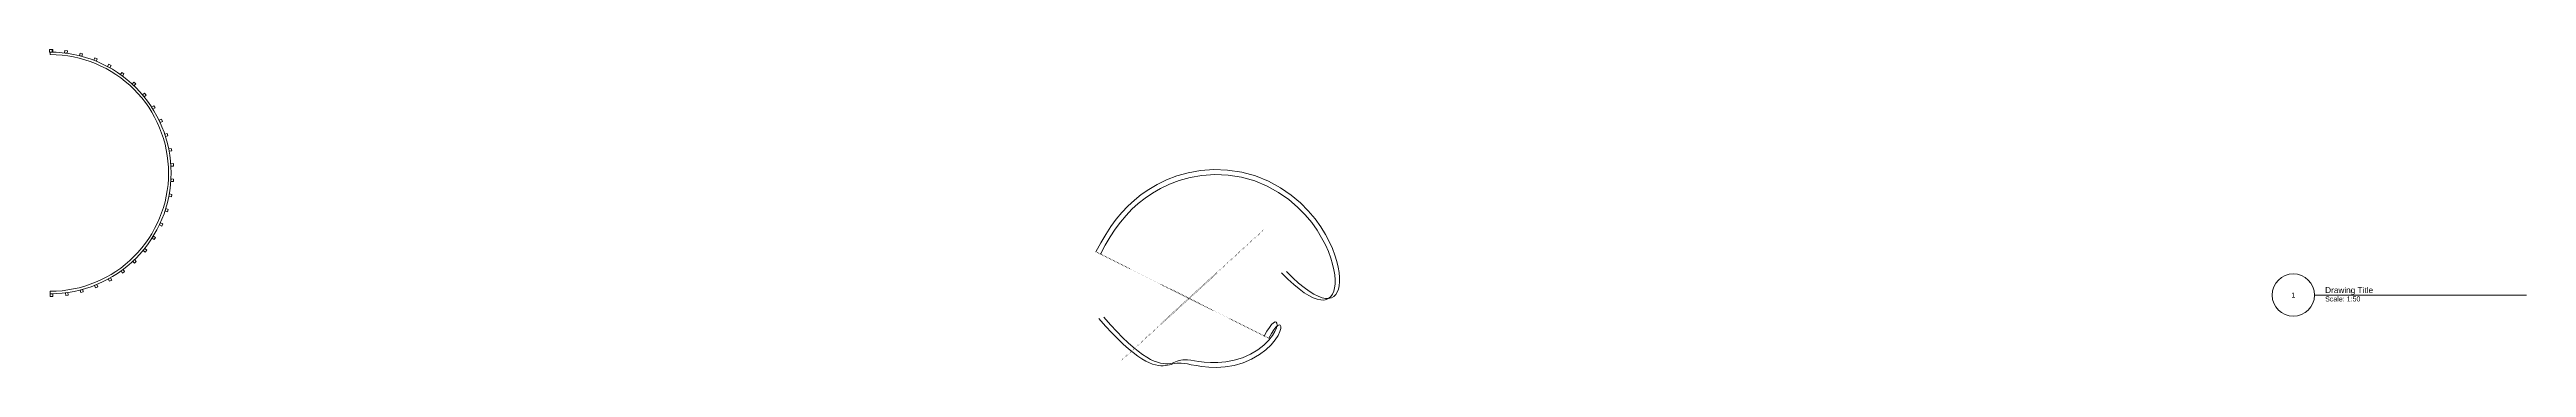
# Model space of a CAD drawing. Header units: millimetres. Extents: x -5080 to 169092, y -130394 to 7197.
# Drawn here: x 16936 to 91146, y -86964 to -77442 of the extents above; entities that cross this region are included whole.
import ezdxf

# ---------------------------------------------------------------- set-up
doc = ezdxf.new("R2010")
doc.units = ezdxf.units.MM
doc.header["$LTSCALE"] = 50
doc.linetypes.add('ISO-07 Dotted', pattern=[0.889, 0.127, -0.762])
for name, color, linetype, lineweight in [('pio-Dwg Label Simple', 7, 'Continuous', 5), ('pio-Guardrail (Curved)', 7, 'Continuous', 5), ('pio-Roadway (Bezier)', 7, 'Continuous', 5)]:
    doc.layers.add(name, color=color, linetype=linetype, lineweight=lineweight)
doc.styles.add('Arial', font='Arial.ttf')

# ---------------------------------------------------------------- blocks, each defined once
blk = doc.blocks.new('obj-10 (2D)')
at = {"layer": 'pio-Guardrail (Curved)', "color": 0, "flags": 1}
for tag in ['IFC_UUID', 'instanceID']:
    blk.add_attdef(tag, (16936, -84834), '', height=0.18, dxfattribs=at)
at = {"color": 255, "linetype": 'Continuous', "lineweight": 9, "transparency": 33554687}
blk.add_wipeout([(0, 7201), (0, 7201), (691, 7133), (1356, 6931), (1969, 6604), (2505, 6163), (2946, 5626), (3274, 5014), (3475, 4349), (3543, 3658), (3475, 2966), (3274, 2302), (2946, 1689), (2505, 1152), (1969, 711), (1356, 384), (691, 182), (0, 114), (0, 38), (706, 108), (1385, 314), (2011, 648), (2559, 1098), (3010, 1647), (3344, 2272), (3550, 2951), (3619, 3658), (3550, 4364), (3344, 5043), (3010, 5668), (2559, 6217), (2011, 6667), (1385, 7002), (706, 7208), (0, 7277)], dxfattribs=at).dxf.layer = 'pio-Guardrail (Curved)'
at = {"layer": 'pio-Guardrail (Curved)', "color": 7, "linetype": 'Continuous', "lineweight": 9, "transparency": 33554687, "flags": 128}
blk.add_lwpolyline([(0, 7201), (0, 7201, -0.414214), (3543, 3658, -0.414214), (0, 114), (0, 38, 0.414214), (3619, 3658, 0.414214), (0, 7277)], format="xyb", close=True, dxfattribs=at)
at = {"color": 255, "linetype": 'Continuous', "lineweight": 5, "transparency": 33554687}
for points in [[(76, 7277), (0, 7277), (0, 7353), (76, 7353)], [(3614, 3858), (3610, 3934), (3686, 3938), (3690, 3862)], [(0, 38), (76, 38), (76, -38), (0, -38)], [(452, 66), (527, 76), (537, 0), (461, -9)]]:
    blk.add_wipeout(points, dxfattribs=at).dxf.layer = 'pio-Guardrail (Curved)'
at = {"layer": 'pio-Guardrail (Curved)', "color": 7, "linetype": 'Continuous', "lineweight": 5, "transparency": 33554687, "flags": 128}
for points in [[(76, 7277), (0, 7277), (0, 7353), (76, 7353)], [(3614, 3858), (3610, 3934), (3686, 3938), (3690, 3862)], [(0, 38), (76, 38), (76, -38), (0, -38)], [(452, 66), (527, 76), (537, 0), (461, -9)]]:
    blk.add_lwpolyline(points, close=True, dxfattribs=at)
at = {"color": 255, "linetype": 'Continuous', "lineweight": 5, "transparency": 33554687}
for points in [[(53, 7277), (-24, 7278), (-22, 7354), (54, 7353)], [(3561, 4307), (3547, 4382), (3622, 4395), (3636, 4320)], [(896, 151), (970, 170), (989, 96), (915, 77)]]:
    blk.add_wipeout(points, dxfattribs=at).dxf.layer = 'pio-Guardrail (Curved)'
at = {"layer": 'pio-Guardrail (Curved)', "color": 7, "linetype": 'Continuous', "lineweight": 5, "transparency": 33554687, "flags": 128}
for points in [[(53, 7277), (-24, 7278), (-22, 7354), (54, 7353)], [(3561, 4307), (3547, 4382), (3622, 4395), (3636, 4320)], [(896, 151), (970, 170), (989, 96), (915, 77)]]:
    blk.add_lwpolyline(points, close=True, dxfattribs=at)
at = {"color": 255, "linetype": 'Continuous', "lineweight": 5, "transparency": 33554687}
for points in [[(3452, 4746), (3429, 4819), (3502, 4842), (3525, 4769)], [(1327, 290), (1397, 318), (1425, 247), (1354, 219)]]:
    blk.add_wipeout(points, dxfattribs=at).dxf.layer = 'pio-Guardrail (Curved)'
at = {"layer": 'pio-Guardrail (Curved)', "color": 7, "linetype": 'Continuous', "lineweight": 5, "transparency": 33554687, "flags": 128}
for points in [[(3452, 4746), (3429, 4819), (3502, 4842), (3525, 4769)], [(1327, 290), (1397, 318), (1425, 247), (1354, 219)]]:
    blk.add_lwpolyline(points, close=True, dxfattribs=at)
at = {"color": 255, "linetype": 'Continuous', "lineweight": 5, "transparency": 33554687}
for points in [[(3289, 5168), (3257, 5237), (3327, 5269), (3358, 5200)], [(1736, 482), (1803, 518), (1840, 451), (1773, 415)]]:
    blk.add_wipeout(points, dxfattribs=at).dxf.layer = 'pio-Guardrail (Curved)'
at = {"layer": 'pio-Guardrail (Curved)', "color": 7, "linetype": 'Continuous', "lineweight": 5, "transparency": 33554687, "flags": 128}
for points in [[(3289, 5168), (3257, 5237), (3327, 5269), (3358, 5200)], [(1736, 482), (1803, 518), (1840, 451), (1773, 415)]]:
    blk.add_lwpolyline(points, close=True, dxfattribs=at)
at = {"color": 255, "linetype": 'Continuous', "lineweight": 5, "transparency": 33554687}
for points in [[(3075, 5567), (3035, 5631), (3100, 5672), (3140, 5607)], [(2119, 723), (2181, 768), (2225, 706), (2164, 661)]]:
    blk.add_wipeout(points, dxfattribs=at).dxf.layer = 'pio-Guardrail (Curved)'
at = {"layer": 'pio-Guardrail (Curved)', "color": 7, "linetype": 'Continuous', "lineweight": 5, "transparency": 33554687, "flags": 128}
for points in [[(3075, 5567), (3035, 5631), (3100, 5672), (3140, 5607)], [(2119, 723), (2181, 768), (2225, 706), (2164, 661)]]:
    blk.add_lwpolyline(points, close=True, dxfattribs=at)
at = {"color": 255, "linetype": 'Continuous', "lineweight": 5, "transparency": 33554687}
for points in [[(2813, 5935), (2765, 5995), (2824, 6043), (2872, 5983)], [(2468, 1010), (2524, 1062), (2576, 1007), (2520, 955)]]:
    blk.add_wipeout(points, dxfattribs=at).dxf.layer = 'pio-Guardrail (Curved)'
at = {"layer": 'pio-Guardrail (Curved)', "color": 7, "linetype": 'Continuous', "lineweight": 5, "transparency": 33554687, "flags": 128}
for points in [[(2813, 5935), (2765, 5995), (2824, 6043), (2872, 5983)], [(2468, 1010), (2524, 1062), (2576, 1007), (2520, 955)]]:
    blk.add_lwpolyline(points, close=True, dxfattribs=at)
at = {"color": 255, "linetype": 'Continuous', "lineweight": 5, "transparency": 33554687}
for points in [[(2507, 6269), (2452, 6321), (2505, 6376), (2560, 6324)], [(2779, 1339), (2828, 1398), (2887, 1349), (2838, 1290)]]:
    blk.add_wipeout(points, dxfattribs=at).dxf.layer = 'pio-Guardrail (Curved)'
at = {"layer": 'pio-Guardrail (Curved)', "color": 7, "linetype": 'Continuous', "lineweight": 5, "transparency": 33554687, "flags": 128}
for points in [[(2507, 6269), (2452, 6321), (2505, 6376), (2560, 6324)], [(2779, 1339), (2828, 1398), (2887, 1349), (2838, 1290)]]:
    blk.add_lwpolyline(points, close=True, dxfattribs=at)
at = {"color": 255, "linetype": 'Continuous', "lineweight": 5, "transparency": 33554687}
for points in [[(2161, 6561), (2100, 6606), (2146, 6667), (2207, 6622)], [(3047, 1704), (3088, 1768), (3152, 1727), (3111, 1663)]]:
    blk.add_wipeout(points, dxfattribs=at).dxf.layer = 'pio-Guardrail (Curved)'
at = {"layer": 'pio-Guardrail (Curved)', "color": 7, "linetype": 'Continuous', "lineweight": 5, "transparency": 33554687, "flags": 128}
for points in [[(2161, 6561), (2100, 6606), (2146, 6667), (2207, 6622)], [(3047, 1704), (3088, 1768), (3152, 1727), (3111, 1663)]]:
    blk.add_lwpolyline(points, close=True, dxfattribs=at)
at = {"color": 255, "linetype": 'Continuous', "lineweight": 5, "transparency": 33554687}
for points in [[(1782, 6808), (1716, 6845), (1754, 6912), (1820, 6874)], [(3267, 2099), (3300, 2168), (3368, 2135), (3336, 2067)]]:
    blk.add_wipeout(points, dxfattribs=at).dxf.layer = 'pio-Guardrail (Curved)'
at = {"layer": 'pio-Guardrail (Curved)', "color": 7, "linetype": 'Continuous', "lineweight": 5, "transparency": 33554687, "flags": 128}
for points in [[(1782, 6808), (1716, 6845), (1754, 6912), (1820, 6874)], [(3267, 2099), (3300, 2168), (3368, 2135), (3336, 2067)]]:
    blk.add_lwpolyline(points, close=True, dxfattribs=at)
at = {"color": 255, "linetype": 'Continuous', "lineweight": 5, "transparency": 33554687}
for points in [[(1375, 7006), (1305, 7035), (1334, 7105), (1404, 7076)], [(3436, 2519), (3460, 2591), (3532, 2567), (3508, 2495)]]:
    blk.add_wipeout(points, dxfattribs=at).dxf.layer = 'pio-Guardrail (Curved)'
at = {"layer": 'pio-Guardrail (Curved)', "color": 7, "linetype": 'Continuous', "lineweight": 5, "transparency": 33554687, "flags": 128}
for points in [[(1375, 7006), (1305, 7035), (1334, 7105), (1404, 7076)], [(3436, 2519), (3460, 2591), (3532, 2567), (3508, 2495)]]:
    blk.add_lwpolyline(points, close=True, dxfattribs=at)
at = {"color": 255, "linetype": 'Continuous', "lineweight": 5, "transparency": 33554687}
for points in [[(947, 7151), (873, 7171), (893, 7245), (967, 7225)], [(3551, 2957), (3566, 3031), (3640, 3017), (3626, 2942)]]:
    blk.add_wipeout(points, dxfattribs=at).dxf.layer = 'pio-Guardrail (Curved)'
at = {"layer": 'pio-Guardrail (Curved)', "color": 7, "linetype": 'Continuous', "lineweight": 5, "transparency": 33554687, "flags": 128}
for points in [[(947, 7151), (873, 7171), (893, 7245), (967, 7225)], [(3551, 2957), (3566, 3031), (3640, 3017), (3626, 2942)]]:
    blk.add_lwpolyline(points, close=True, dxfattribs=at)
at = {"color": 255, "linetype": 'Continuous', "lineweight": 5, "transparency": 33554687}
for points in [[(504, 7242), (428, 7252), (439, 7328), (514, 7317)], [(3611, 3405), (3616, 3481), (3692, 3476), (3687, 3400)]]:
    blk.add_wipeout(points, dxfattribs=at).dxf.layer = 'pio-Guardrail (Curved)'
at = {"layer": 'pio-Guardrail (Curved)', "color": 7, "linetype": 'Continuous', "lineweight": 5, "transparency": 33554687, "flags": 128}
for points in [[(504, 7242), (428, 7252), (439, 7328), (514, 7317)], [(3611, 3405), (3616, 3481), (3692, 3476), (3687, 3400)]]:
    blk.add_lwpolyline(points, close=True, dxfattribs=at)
blk = doc.blocks.new('obj-11 (2D)')
at = {"color": 255, "linetype": 'Continuous', "lineweight": 5, "transparency": 33554687}
blk.add_wipeout([(-2590, 1295), (-2447, 1566), (-2298, 1818), (-2144, 2052), (-1983, 2270), (-1813, 2473), (-1632, 2663), (-1439, 2842), (-1231, 3010), (-1003, 3167), (-753, 3314), (-476, 3449), (-170, 3567), (169, 3664), (540, 3731), (938, 3761), (1355, 3746), (1777, 3681), (2191, 3567), (2581, 3409), (2938, 3215), (3256, 2997), (3534, 2763), (3771, 2523), (3973, 2283), (4143, 2047), (4284, 1819), (4401, 1600), (4495, 1391), (4570, 1193), (4628, 1008), (4670, 835), (4697, 675), (4711, 528), (4711, 395), (4699, 276), (4675, 173), (4640, 85), (4592, 13), (4533, -42), (4463, -79), (4381, -98), (4288, -98), (4183, -78), (4067, -36), (3938, 27), (3798, 113), (3646, 222), (3481, 357), (3304, 516), (3114, 702), (-2504, -702), (-2304, -929), (-2116, -1132), (-1939, -1312), (-1773, -1470), (-1618, -1607), (-1473, -1725), (-1338, -1825), (-1213, -1908), (-1098, -1975), (-991, -2027), (-892, -2067), (-802, -2094), (-719, -2111), (-643, -2119), (-573, -2120), (-508, -2114), (-448, -2104), (-391, -2091), (-337, -2076), (-283, -2061), (-228, -2049), (-170, -2040), (-107, -2036), (-36, -2038), (48, -2047), (148, -2064), (267, -2087), (412, -2114), (585, -2141), (788, -2162), (1020, -2168), (1276, -2151), (1546, -2105), (1817, -2027), (2074, -1918), (2305, -1785), (2502, -1637), (2660, -1486), (2780, -1340), (2865, -1208), (2918, -1094), (2944, -1004), (2947, -939), (2931, -902), (2900, -893), (2855, -913), (2800, -963), (2737, -1043), (2666, -1153), (2590, -1295)], dxfattribs=at).dxf.layer = 'pio-Roadway (Bezier)'
at = {"layer": 'pio-Roadway (Bezier)', "color": 7, "linetype": 'Continuous', "lineweight": 9, "transparency": 33554687}
for p, q in [((169, 3664), (540, 3731)), ((540, 3731), (938, 3761)), ((938, 3761), (1355, 3746)), ((1355, 3746), (1777, 3681)), ((-1439, 2842), (-1231, 3010)), ((-1231, 3010), (-1003, 3167)), ((-1003, 3167), (-753, 3314)), ((-753, 3314), (-476, 3449)), ((-476, 3449), (-170, 3567)), ((-170, 3567), (169, 3664)), ((1777, 3681), (2191, 3567)), ((2191, 3567), (2581, 3409)), ((2581, 3409), (2938, 3215)), ((2938, 3215), (3256, 2997)), ((3256, 2997), (3534, 2763)), ((-2144, 2052), (-1983, 2270)), ((-1983, 2270), (-1813, 2473)), ((-1813, 2473), (-1632, 2663)), ((-1632, 2663), (-1439, 2842)), ((3534, 2763), (3771, 2523)), ((3771, 2523), (3973, 2283)), ((3973, 2283), (4143, 2047)), ((-2590, 1295), (-2447, 1566)), ((-2447, 1566), (-2298, 1818)), ((-2298, 1818), (-2144, 2052)), ((4143, 2047), (4284, 1819)), ((4284, 1819), (4401, 1600)), ((4401, 1600), (4495, 1391)), ((4495, 1391), (4570, 1193)), ((4570, 1193), (4628, 1008)), ((4628, 1008), (4670, 835)), ((4670, 835), (4697, 675)), ((3304, 516), (3114, 702)), ((3481, 357), (3304, 516)), ((3646, 222), (3481, 357)), ((3798, 113), (3646, 222)), ((3938, 27), (3798, 113)), ((4067, -36), (3938, 27)), ((4592, 13), (4533, -42)), ((4640, 85), (4592, 13)), ((4675, 173), (4640, 85)), ((4699, 276), (4675, 173)), ((4697, 675), (4711, 528)), ((4711, 395), (4699, 276)), ((4711, 528), (4711, 395)), ((-2304, -929), (-2504, -702)), ((4183, -78), (4067, -36)), ((4288, -98), (4183, -78)), ((4381, -98), (4288, -98)), ((4463, -79), (4381, -98)), ((4533, -42), (4463, -79)), ((-2116, -1132), (-2304, -929)), ((-1939, -1312), (-2116, -1132)), ((-1773, -1470), (-1939, -1312)), ((-1618, -1607), (-1773, -1470)), ((2590, -1295), (2666, -1153)), ((2780, -1340), (2660, -1486)), ((2666, -1153), (2737, -1043)), ((2737, -1043), (2800, -963)), ((2865, -1208), (2780, -1340)), ((2800, -963), (2855, -913)), ((2855, -913), (2900, -893)), ((2918, -1094), (2865, -1208)), ((2900, -893), (2931, -902)), ((2944, -1004), (2918, -1094)), ((2931, -902), (2947, -939)), ((2947, -939), (2944, -1004)), ((-1473, -1725), (-1618, -1607)), ((-1338, -1825), (-1473, -1725)), ((-1213, -1908), (-1338, -1825)), ((-1098, -1975), (-1213, -1908)), ((-991, -2027), (-1098, -1975)), ((-892, -2067), (-991, -2027)), ((-802, -2094), (-892, -2067)), ((-719, -2111), (-802, -2094)), ((-643, -2119), (-719, -2111)), ((-573, -2120), (-643, -2119)), ((-508, -2114), (-573, -2120)), ((-448, -2104), (-508, -2114)), ((-391, -2091), (-448, -2104)), ((-337, -2076), (-391, -2091)), ((-283, -2061), (-337, -2076)), ((-228, -2049), (-283, -2061)), ((-170, -2040), (-228, -2049)), ((-107, -2036), (-170, -2040)), ((-36, -2038), (-107, -2036)), ((48, -2047), (-36, -2038)), ((148, -2064), (48, -2047)), ((267, -2087), (148, -2064)), ((412, -2114), (267, -2087)), ((585, -2141), (412, -2114)), ((788, -2162), (585, -2141)), ((1020, -2168), (788, -2162)), ((1276, -2151), (1020, -2168)), ((1546, -2105), (1276, -2151)), ((1817, -2027), (1546, -2105)), ((2074, -1918), (1817, -2027)), ((2305, -1785), (2074, -1918)), ((2502, -1637), (2305, -1785)), ((2660, -1486), (2502, -1637))]:
    blk.add_line(p, q, dxfattribs=at)
at = {"layer": 'pio-Roadway (Bezier)', "color": 7, "linetype": 'Continuous', "lineweight": 5, "transparency": 33554687}
for p, q in [((-1121, 2904), (-900, 3055)), ((-900, 3055), (-658, 3195)), ((-658, 3195), (-391, 3323)), ((-391, 3323), (-95, 3434)), ((-95, 3434), (231, 3524)), ((231, 3524), (586, 3586)), ((586, 3586), (968, 3612)), ((968, 3612), (1367, 3594)), ((1367, 3594), (1771, 3529)), ((1771, 3529), (2167, 3417)), ((2167, 3417), (2540, 3262)), ((2540, 3262), (2882, 3074)), ((2882, 3074), (3186, 2861)), ((-1855, 2186), (-1689, 2384)), ((-1689, 2384), (-1512, 2569)), ((-1512, 2569), (-1324, 2742)), ((-1324, 2742), (-1121, 2904)), ((3186, 2861), (3451, 2635)), ((3451, 2635), (3679, 2402)), ((3679, 2402), (3873, 2169)), ((-2454, 1227), (-2312, 1495)), ((-2312, 1495), (-2166, 1743)), ((-2166, 1743), (-2014, 1973)), ((-2014, 1973), (-1855, 2186)), ((3873, 2169), (4035, 1940)), ((4035, 1940), (4171, 1717)), ((4171, 1717), (4282, 1504)), ((4282, 1504), (4372, 1301)), ((4372, 1301), (4444, 1108)), ((4444, 1108), (4499, 927)), ((4499, 927), (4538, 758)), ((4538, 758), (4563, 602)), ((3156, 478), (2966, 665)), ((3334, 317), (3156, 478)), ((3499, 182), (3334, 317)), ((3651, 71), (3499, 182)), ((3792, -16), (3651, 71)), ((4499, 27), (4450, -43)), ((4535, 113), (4499, 27)), ((4561, 213), (4535, 113)), ((4574, 329), (4561, 213)), ((4563, 602), (4575, 459)), ((4575, 459), (4574, 329)), ((-2157, -891), (-2356, -665)), ((3921, -81), (3792, -16)), ((4038, -124), (3921, -81)), ((4143, -146), (4038, -124)), ((4237, -148), (4143, -146)), ((4320, -131), (4237, -148)), ((4391, -95), (4320, -131)), ((4450, -43), (4391, -95)), ((-1968, -1093), (-2157, -891)), ((-1792, -1271), (-1968, -1093)), ((-1626, -1428), (-1792, -1271)), ((-1471, -1564), (-1626, -1428)), ((2585, -1353), (2440, -1498)), ((2454, -1227), (2532, -1082)), ((2532, -1082), (2604, -968)), ((2694, -1214), (2585, -1353)), ((2604, -968), (2670, -884)), ((2670, -884), (2728, -829)), ((2769, -1089), (2694, -1214)), ((2728, -829), (2776, -804)), ((2815, -982), (2769, -1089)), ((2776, -804), (2811, -808)), ((2811, -808), (2832, -840)), ((2834, -899), (2815, -982)), ((2832, -840), (2834, -899)), ((-1327, -1681), (-1471, -1564)), ((-1193, -1779), (-1327, -1681)), ((-1068, -1860), (-1193, -1779)), ((-953, -1925), (-1068, -1860)), ((-847, -1976), (-953, -1925)), ((-750, -2013), (-847, -1976)), ((-660, -2039), (-750, -2013)), ((-578, -2054), (-660, -2039)), ((-503, -2059), (-578, -2054)), ((-434, -2057), (-503, -2059)), ((-371, -2048), (-434, -2057)), ((-312, -2035), (-371, -2048)), ((-257, -2018), (-312, -2035)), ((-205, -1999), (-257, -2018)), ((-154, -1981), (-205, -1999)), ((-102, -1963), (-154, -1981)), ((-48, -1949), (-102, -1963)), ((11, -1940), (-48, -1949)), ((78, -1937), (11, -1940)), ((156, -1940), (78, -1937)), ((248, -1950), (156, -1940)), ((360, -1966), (248, -1950)), ((494, -1986), (360, -1966)), ((655, -2006), (494, -1986)), ((844, -2020), (655, -2006)), ((1061, -2021), (844, -2020)), ((1300, -2001), (1061, -2021)), ((1552, -1953), (1300, -2001)), ((1805, -1875), (1552, -1953)), ((2044, -1768), (1805, -1875)), ((2259, -1639), (2044, -1768)), ((2440, -1498), (2259, -1639))]:
    blk.add_line(p, q, dxfattribs=at)
at = {"layer": 'pio-Roadway (Bezier)', "color": 7, "linetype": 'ISO-07 Dotted', "lineweight": 9, "transparency": 33554687}
for p, q in [((2439, 1957), (-1830, -1957)), ((-2590, 1295), (2590, -1295))]:
    blk.add_line(p, q, dxfattribs=at)
blk = doc.blocks.new('obj-12')
at = {"color": 255, "linetype": 'Continuous', "lineweight": 5, "transparency": 33554687}
blk.add_wipeout([(-635, -635), (-697, -632), (-759, -623), (-819, -608), (-878, -587), (-934, -560), (-988, -528), (-1038, -491), (-1084, -449), (-1126, -403), (-1163, -353), (-1195, -299), (-1222, -243), (-1243, -184), (-1258, -124), (-1267, -62), (-1270, 0), (-1267, 62), (-1258, 124), (-1243, 184), (-1222, 243), (-1195, 299), (-1163, 353), (-1126, 403), (-1084, 449), (-1038, 491), (-988, 528), (-934, 560), (-878, 587), (-819, 608), (-759, 623), (-697, 632), (-635, 635), (-573, 632), (-511, 623), (-451, 608), (-392, 587), (-336, 560), (-282, 528), (-232, 491), (-186, 449), (-144, 403), (-107, 353), (-75, 299), (-48, 243), (-27, 184), (-12, 124), (-3, 62), (0, 0), (-3, -62), (-12, -124), (-27, -184), (-48, -243), (-75, -299), (-107, -353), (-144, -403), (-186, -449), (-232, -491), (-282, -528), (-336, -560), (-392, -587), (-451, -608), (-511, -623), (-573, -632)], dxfattribs=at).dxf.layer = 'pio-Dwg Label Simple'
at = {"layer": 'pio-Dwg Label Simple', "color": 7, "linetype": 'Continuous', "lineweight": 5, "transparency": 33554687}
blk.add_line((0, 0), (6350, 0), dxfattribs=at)
blk.add_ellipse((-635, 0), major_axis=(635, 0), ratio=1, dxfattribs=at)
at = {"layer": 'pio-Dwg Label Simple', "color": 7, "transparency": 33554687, "line_spacing_factor": 0.960695, "style": 'Arial'}
for s, insert, char_height, attachment_point in [('1', (-635, 0), 151, 5), ('Drawing Title', (318, 7), 176.53, 7), ('Scale: 1:50', (318, -40), 151.31, 1)]:
    blk.add_mtext(s, dxfattribs=dict(at, insert=insert, char_height=char_height, attachment_point=attachment_point))

msp = doc.modelspace()

# ---------------------------------------------------------------- block references
at = {"layer": 'pio-Dwg Label Simple', "color": 7, "transparency": 33554687}
msp.add_blockref('obj-12', (84796, -84796), dxfattribs=at)
at = {"layer": 'pio-Guardrail (Curved)', "color": 7, "transparency": 33554687}
msp.add_blockref('obj-10 (2D)', (16959.2, -84796), dxfattribs=at)
at = {"layer": 'pio-Roadway (Bezier)', "color": 7, "transparency": 33554687}
msp.add_blockref('obj-11 (2D)', (50877.6, -84796), dxfattribs=at)

doc.saveas('drawing.dxf')
